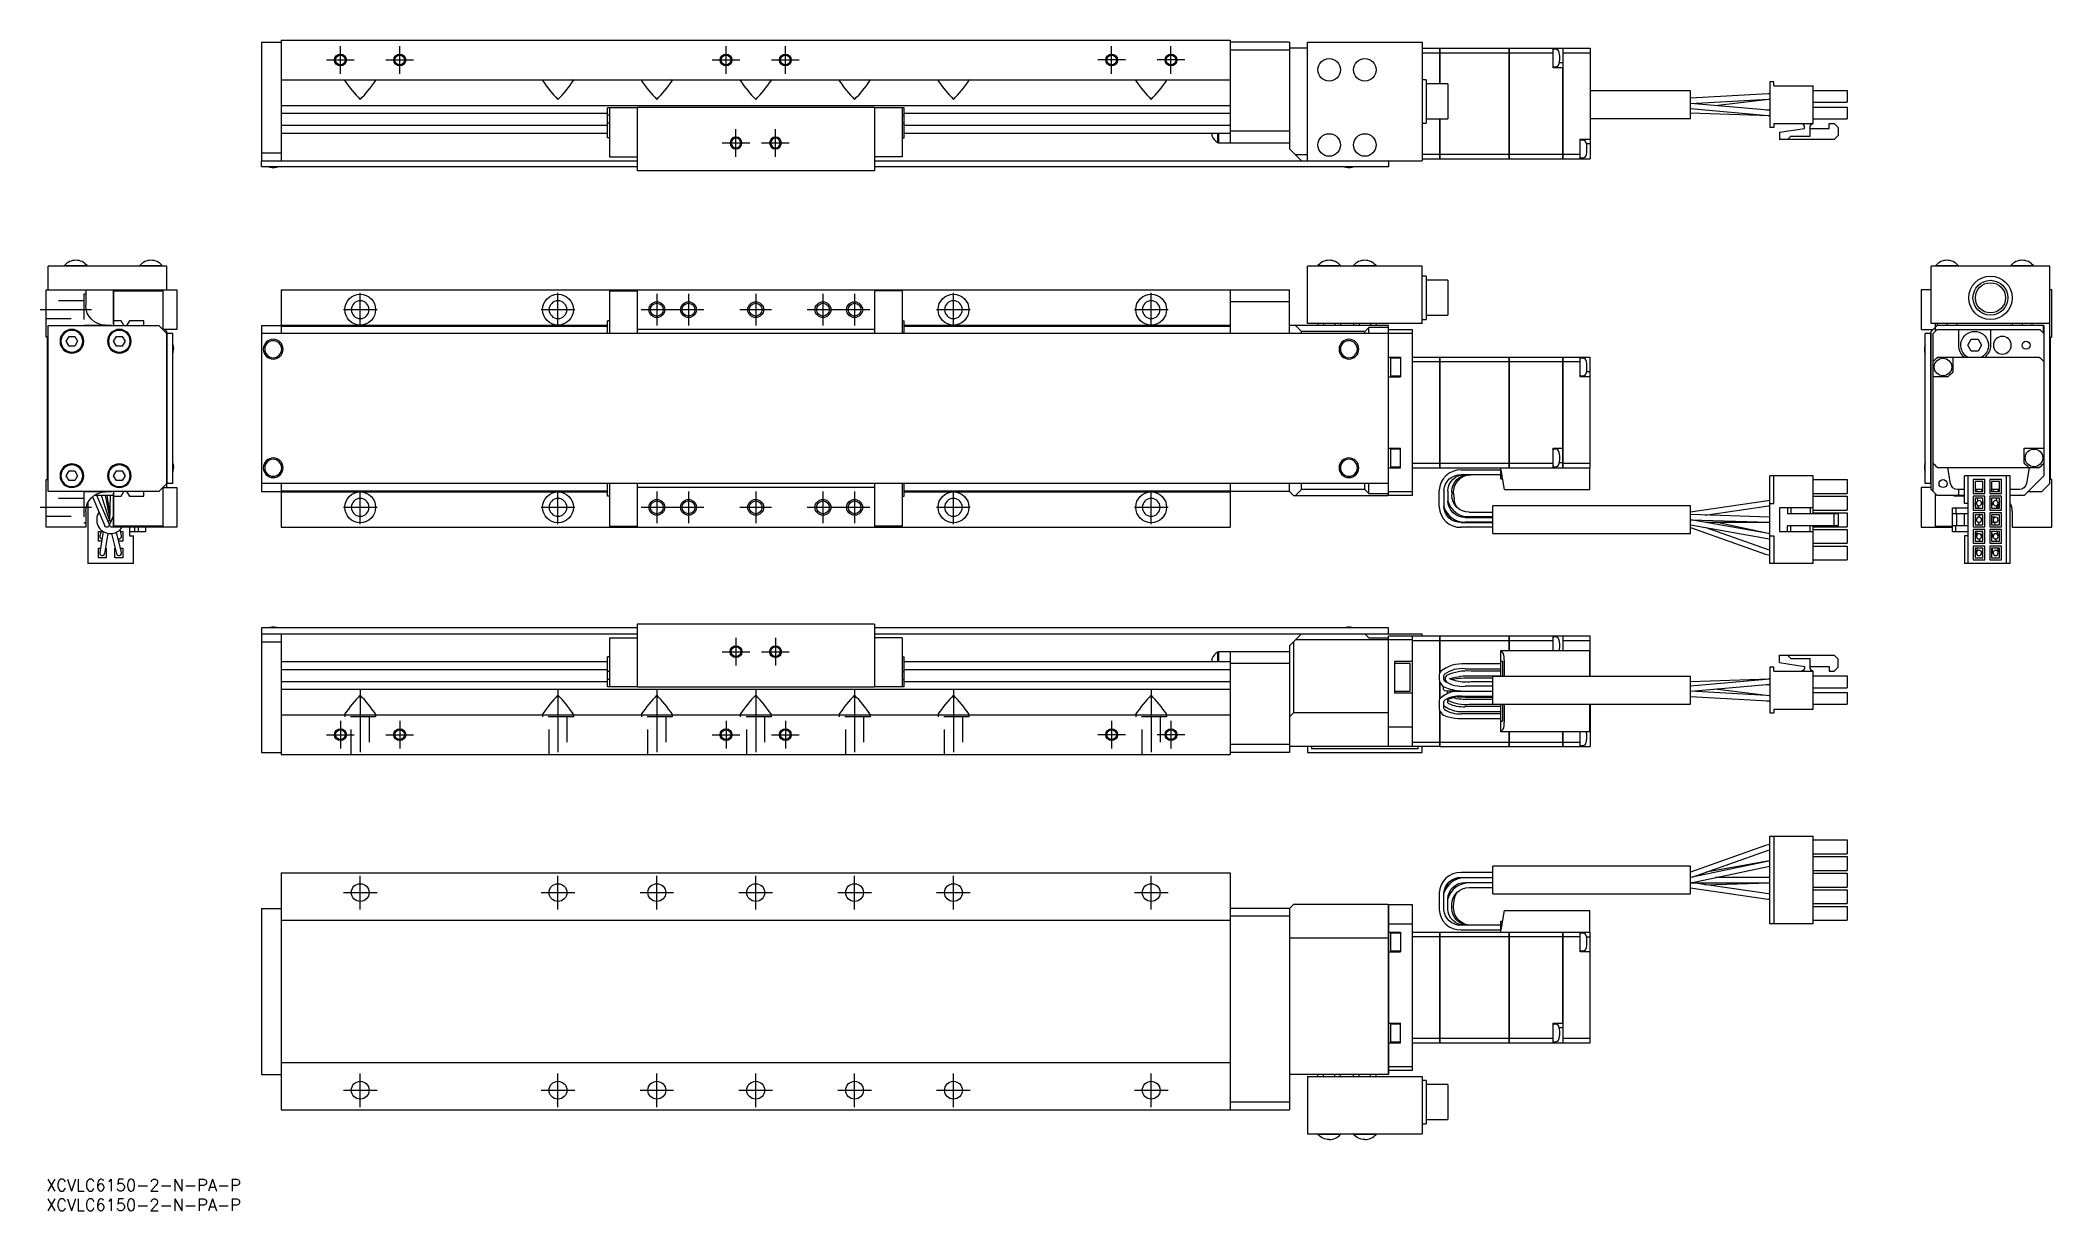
# Model space of a CAD drawing. Extents: x -2 to 507, y -8 to 288.
import ezdxf

# ---------------------------------------------------------------- set-up
doc = ezdxf.new("R2010")
doc.units = 0
doc.header["$LTSCALE"] = 0.5
doc.linetypes.add('CENTER', pattern=[50.8, 31.75, -6.35, 6.35, -6.35])
doc.linetypes.add('DASHED', pattern=[19.05, 12.7, -6.35])
for name, color, linetype in [('MSM_CENTER', 1, 'CENTER'), ('MSM_CONTINUOUS', 7, 'CONTINUOUS'), ('MSM_DASHED', 4, 'DASHED'), ('MSM_NARROW', 5, 'CONTINUOUS'), ('MSM_PART_NUMBER', 7, 'CONTINUOUS')]:
    doc.layers.add(name, color=color, linetype=linetype)
doc.styles.get("Standard").update_dxf_attribs({"font": 'txt.shx', "height": 3, "bigfont": 'bigfont.shx'})

msp = doc.modelspace()

# ---------------------------------------------------------------- texts
at = {"layer": 'MSM_PART_NUMBER'}
for p in [(0, -3), (0, -8)]:
    msp.add_text('XCVLC6150-2-N-PA-P', height=3, dxfattribs=at).set_placement(p)

# ---------------------------------------------------------------- linework, layer by layer
at = {"layer": 'MSM_CENTER'}
for p, q in [((74.41, 279.62), (74.41, 286.62)), ((89.41, 279.62), (89.41, 286.62)), ((171.91, 279.62), (171.91, 286.62)), ((186.91, 279.62), (186.91, 286.62)), ((269.41, 279.62), (269.41, 286.62)), ((284.41, 279.62), (284.41, 286.62)), ((70.91, 283.12), (77.91, 283.12)), ((85.91, 283.12), (92.91, 283.12)), ((168.41, 283.12), (175.41, 283.12)), ((183.41, 283.12), (190.41, 283.12)), ((272.91, 283.12), (265.91, 283.12)), ((287.91, 283.12), (280.91, 283.12)), ((174.41, 258.62), (174.41, 265.62)), ((184.41, 258.62), (184.41, 265.62)), ((170.91, 262.12), (177.91, 262.12)), ((180.91, 262.12), (187.91, 262.12)), ((79.41, 215.71), (79.41, 224.21)), ((129.41, 215.71), (129.41, 224.21)), ((154.41, 223.96), (154.41, 215.96)), ((162.41, 223.96), (162.41, 215.96)), ((179.41, 223.96), (179.41, 215.96)), ((196.41, 223.96), (196.41, 215.96)), ((204.41, 223.96), (204.41, 215.96)), ((229.41, 215.71), (229.41, 224.21)), ((279.41, 215.71), (279.41, 224.21)), ((-1.5, 219.96), (11.5, 219.96)), ((75.16, 219.96), (83.66, 219.96)), ((125.16, 219.96), (133.66, 219.96)), ((150.41, 219.96), (166.41, 219.96)), ((175.41, 219.96), (183.41, 219.96)), ((192.41, 219.96), (208.41, 219.96)), ((225.16, 219.96), (233.66, 219.96)), ((275.16, 219.96), (283.66, 219.96)), ((79.41, 165.71), (79.41, 174.21)), ((129.41, 165.71), (129.41, 174.21)), ((154.41, 173.96), (154.41, 165.96)), ((162.41, 173.96), (162.41, 165.96)), ((179.41, 173.96), (179.41, 165.96)), ((196.41, 173.96), (196.41, 165.96)), ((204.41, 173.96), (204.41, 165.96)), ((229.41, 165.71), (229.41, 174.21)), ((279.41, 165.71), (279.41, 174.21)), ((-1.5, 169.96), (11.5, 169.96)), ((75.16, 169.96), (83.66, 169.96)), ((125.16, 169.96), (133.66, 169.96)), ((150.41, 169.96), (166.41, 169.96)), ((175.41, 169.96), (183.41, 169.96)), ((192.41, 169.96), (208.41, 169.96)), ((225.16, 169.96), (233.66, 169.96)), ((275.16, 169.96), (283.66, 169.96)), ((170.91, 133.43), (177.91, 133.43)), ((174.41, 136.93), (174.41, 129.93)), ((180.91, 133.43), (187.91, 133.43)), ((184.41, 136.93), (184.41, 129.93)), ((79.41, 123.93), (79.41, 105.43)), ((129.41, 123.93), (129.41, 105.43)), ((154.41, 123.93), (154.41, 105.43)), ((179.41, 123.93), (179.41, 105.43)), ((204.41, 123.93), (204.41, 105.43)), ((229.41, 123.93), (229.41, 105.43)), ((279.41, 123.93), (279.41, 105.43)), ((70.91, 112.43), (77.91, 112.43)), ((74.41, 115.93), (74.41, 108.93)), ((85.91, 112.43), (92.91, 112.43)), ((89.41, 115.93), (89.41, 108.93)), ((168.41, 112.43), (175.41, 112.43)), ((171.91, 115.93), (171.91, 108.93)), ((183.41, 112.43), (190.41, 112.43)), ((186.91, 115.93), (186.91, 108.93)), ((272.91, 112.43), (265.91, 112.43)), ((269.41, 115.93), (269.41, 108.93)), ((287.91, 112.43), (280.91, 112.43)), ((284.41, 115.93), (284.41, 108.93)), ((79.41, 68.25), (79.41, 76.75)), ((129.41, 68.25), (129.41, 76.75)), ((154.41, 68.25), (154.41, 76.75)), ((179.41, 68.25), (179.41, 76.75)), ((204.41, 68.25), (204.41, 76.75)), ((229.41, 68.25), (229.41, 76.75)), ((279.41, 68.25), (279.41, 76.75)), ((75.16, 72.5), (83.66, 72.5)), ((125.16, 72.5), (133.66, 72.5)), ((150.16, 72.5), (158.66, 72.5)), ((175.16, 72.5), (183.66, 72.5)), ((200.16, 72.5), (208.66, 72.5)), ((225.16, 72.5), (233.66, 72.5)), ((275.16, 72.5), (283.66, 72.5)), ((79.41, 18.25), (79.41, 26.75)), ((129.41, 18.25), (129.41, 26.75)), ((154.41, 18.25), (154.41, 26.75)), ((179.41, 18.25), (179.41, 26.75)), ((204.41, 18.25), (204.41, 26.75)), ((229.41, 18.25), (229.41, 26.75)), ((279.41, 18.25), (279.41, 26.75)), ((75.16, 22.5), (83.66, 22.5)), ((125.16, 22.5), (133.66, 22.5)), ((150.16, 22.5), (158.66, 22.5)), ((175.16, 22.5), (183.66, 22.5)), ((200.16, 22.5), (208.66, 22.5)), ((225.16, 22.5), (233.66, 22.5)), ((275.16, 22.5), (283.66, 22.5))]:
    msp.add_line(p, q, dxfattribs=at)
at = {"layer": 'MSM_CONTINUOUS'}
for p, q in [((54.41, 287.62), (54.41, 257.62)), ((54.41, 287.62), (59.41, 287.62)), ((59.41, 288.12), (299.41, 288.12)), ((59.41, 288.12), (59.41, 257.62)), ((299.41, 288.12), (299.41, 262.12)), ((314.41, 287.62), (299.41, 287.62)), ((314.41, 285.62), (299.41, 285.62)), ((314.41, 287.62), (314.41, 260.62)), ((318.91, 286.12), (314.41, 286.12)), ((318.91, 257.62), (318.91, 287.62)), ((318.91, 287.62), (347.91, 287.62)), ((347.91, 287.62), (347.91, 257.62)), ((347.91, 286.12), (352.4, 286.12)), ((347.91, 284.97), (352.4, 284.97)), ((352.4, 277.05), (352.4, 286.12)), ((352.41, 286.12), (352.41, 277.05)), ((352.41, 286.12), (369.9, 286.12)), ((352.41, 284.97), (369.9, 284.97)), ((369.9, 258.12), (369.9, 286.12)), ((369.91, 286.11), (369.9, 286.11)), ((369.91, 284.96), (369.9, 284.96)), ((369.91, 286.12), (369.91, 258.12)), ((369.91, 286.12), (383.51, 286.12)), ((369.91, 284.97), (381.01, 284.97)), ((381.01, 281.12), (381.01, 286.12)), ((381.99, 285.79), (381.23, 285.85)), ((383.52, 286.12), (383.52, 258.12)), ((383.52, 286.12), (390.41, 286.12)), ((383.52, 284.97), (390.41, 284.97)), ((390.41, 286.12), (390.41, 258.12)), ((383.51, 281.12), (381.01, 281.12)), ((381.23, 281.39), (381.99, 281.46)), ((383.51, 282.37), (382.58, 282.37)), ((383.51, 258.12), (383.51, 281.12)), ((59.41, 278.12), (299.41, 278.12)), ((75.51, 278), (75.67, 278.12)), ((83.31, 278), (83.15, 278.12)), ((125.51, 278), (125.67, 278.12)), ((133.31, 278), (133.15, 278.12)), ((150.51, 278), (150.67, 278.12)), ((158.31, 278), (158.15, 278.12)), ((175.51, 278), (175.67, 278.12)), ((183.31, 278), (183.15, 278.12)), ((200.51, 278), (200.67, 278.12)), ((208.31, 278), (208.15, 278.12)), ((225.51, 278), (225.67, 278.12)), ((233.31, 278), (233.15, 278.12)), ((275.51, 278), (275.67, 278.12)), ((283.31, 278), (283.15, 278.12)), ((348.91, 278.12), (347.91, 278.12)), ((348.91, 278.12), (348.91, 267.12)), ((354.41, 277.05), (348.91, 277.05)), ((352.41, 277.19), (352.4, 277.17)), ((354.41, 277.05), (354.41, 268.2)), ((415.81, 275.35), (390.41, 275.35)), ((415.81, 268.35), (415.81, 275.35)), ((436.81, 277.62), (435.81, 277.62)), ((435.81, 277.62), (435.81, 266.02)), ((436.81, 276.62), (436.81, 277.62)), ((436.81, 276.62), (446.81, 276.62)), ((446.81, 267.02), (446.81, 276.62)), ((446.81, 275.42), (455.41, 275.42)), ((455.41, 275.42), (455.41, 272.42)), ((59.41, 271.62), (299.41, 271.62)), ((59.41, 269.66), (141.91, 269.66)), ((141.91, 263.42), (141.91, 271.02)), ((149.41, 271.02), (141.91, 271.02)), ((142.41, 271.02), (142.41, 258.62)), ((149.41, 271.12), (149.41, 255.12)), ((209.41, 271.12), (149.41, 271.12)), ((209.41, 271.12), (209.41, 255.12)), ((216.91, 271.02), (209.41, 271.02)), ((216.41, 271.02), (216.41, 258.62)), ((216.91, 263.42), (216.91, 271.02)), ((216.91, 269.66), (299.41, 269.66)), ((435.39, 274.55), (415.81, 273.42)), ((415.81, 272.12), (435.46, 273.25)), ((415.81, 270.82), (435.34, 269.11)), ((415.81, 269.73), (435.67, 269.07)), ((435.45, 270.4), (415.83, 272.12)), ((422.03, 271.58), (435.59, 273.24)), ((435.81, 270.39), (435.03, 270.44)), ((435.81, 274.57), (435.39, 274.55)), ((435.81, 270.38), (435.45, 270.4)), ((435.46, 273.25), (435.81, 273.26)), ((435.79, 273.26), (435.81, 273.26)), ((446.81, 272.42), (455.41, 272.42)), ((446.81, 271.22), (455.41, 271.22)), ((455.41, 271.22), (455.41, 268.22)), ((59.41, 266.59), (141.91, 266.59)), ((59.41, 264.62), (141.91, 264.62)), ((142.41, 269.15), (141.91, 269.15)), ((142.41, 267.1), (141.91, 267.1)), ((216.41, 269.15), (216.91, 269.15)), ((216.41, 267.1), (216.91, 267.1)), ((216.91, 266.59), (299.41, 266.59)), ((216.91, 264.62), (299.41, 264.62)), ((294.76, 264.62), (294.76, 263.91)), ((296.21, 264.62), (296.21, 262.26)), ((296.41, 264.62), (296.41, 262.12)), ((314.41, 265.12), (299.41, 265.12)), ((347.91, 267.12), (348.91, 267.12)), ((348.91, 268.2), (354.41, 268.2)), ((352.4, 258.12), (352.4, 268.2)), ((352.4, 267.42), (352.41, 267.4)), ((352.41, 268.2), (352.41, 258.12)), ((390.41, 268.35), (415.81, 268.35)), ((435.34, 269.11), (435.81, 269.08)), ((435.67, 269.07), (435.81, 269.07)), ((436.81, 266.02), (435.81, 266.02)), ((436.81, 267.02), (446.81, 267.02)), ((436.81, 267.02), (436.81, 266.02)), ((438.31, 264.82), (444.56, 265.82)), ((438.31, 264.82), (438.31, 263.02)), ((444.56, 265.82), (444.56, 266.27)), ((446.06, 263.82), (446.06, 266.27)), ((446.06, 265.82), (450.81, 265.82)), ((446.81, 268.22), (455.41, 268.22)), ((450.81, 265.82), (450.81, 267.02)), ((450.81, 267.02), (452.11, 267.02)), ((452.11, 267.02), (453.11, 266.02)), ((453.11, 266.02), (453.11, 264.02)), ((54.41, 259.62), (59.41, 259.62)), ((142.41, 263.42), (141.91, 263.42)), ((216.41, 263.42), (216.91, 263.42)), ((296.21, 262.26), (296.41, 262.26)), ((296.41, 262.12), (314.41, 262.12)), ((317.41, 257.62), (314.41, 260.62)), ((387.91, 263.12), (390.41, 263.12)), ((387.91, 258.12), (387.91, 263.12)), ((388.88, 262.79), (388.12, 262.85)), ((390.41, 261.87), (389.47, 261.87)), ((452.11, 263.02), (438.31, 263.02)), ((440.31, 263.02), (441.11, 263.82)), ((441.11, 263.82), (446.06, 263.82)), ((453.11, 264.02), (452.11, 263.02)), ((54.41, 257.62), (149.41, 257.62)), ((54.41, 257.52), (54.51, 257.62)), ((54.41, 256.12), (54.41, 257.52)), ((149.41, 256.12), (54.41, 256.12)), ((142.41, 258.62), (149.41, 258.62)), ((209.41, 255.12), (149.41, 255.12)), ((216.41, 258.62), (209.41, 258.62)), ((209.41, 257.62), (347.91, 257.62)), ((339.41, 256.12), (209.41, 256.12)), ((318.91, 259.12), (315.91, 259.12)), ((339.31, 257.62), (339.41, 257.52)), ((339.41, 257.52), (339.41, 256.12)), ((347.91, 259.28), (352.4, 259.28)), ((347.91, 258.12), (352.4, 258.12)), ((352.41, 259.28), (369.9, 259.28)), ((352.41, 258.12), (369.9, 258.12)), ((369.91, 259.28), (369.9, 259.28)), ((369.91, 258.13), (369.9, 258.13)), ((369.91, 259.28), (383.51, 259.28)), ((369.91, 258.12), (383.51, 258.12)), ((383.52, 259.28), (387.91, 259.28)), ((383.52, 258.12), (390.41, 258.12)), ((388.12, 258.39), (388.88, 258.46)), ((0.5, 224.96), (0.5, 230.96)), ((30.5, 230.96), (0.5, 230.96)), ((4.65, 231.12), (10.35, 231.12)), ((4.65, 231.12), (4.65, 230.96)), ((10.35, 230.96), (10.35, 231.12)), ((23.65, 231.12), (29.35, 231.12)), ((23.65, 231.12), (23.65, 230.96)), ((29.35, 230.96), (29.35, 231.12)), ((30.5, 224.96), (30.5, 230.96)), ((318.91, 216.46), (318.91, 230.96)), ((347.91, 230.96), (318.91, 230.96)), ((321.56, 231.12), (327.26, 231.12)), ((321.56, 231.12), (321.56, 230.96)), ((327.26, 230.96), (327.26, 231.12)), ((330.56, 231.12), (336.26, 231.12)), ((330.56, 231.12), (330.56, 230.96)), ((336.26, 230.96), (336.26, 231.12)), ((347.91, 216.46), (347.91, 230.96)), ((476.62, 216.46), (476.62, 230.96)), ((506.62, 230.96), (476.62, 230.96)), ((477.77, 231.12), (483.47, 231.12)), ((477.77, 231.12), (477.77, 230.96)), ((483.47, 230.96), (483.47, 231.12)), ((496.77, 231.12), (502.47, 231.12)), ((496.77, 231.12), (496.77, 230.96)), ((502.47, 230.96), (502.47, 231.12)), ((506.62, 175.96), (506.62, 230.96)), ((0, 212.96), (0, 224.96)), ((0, 224.96), (33, 224.96)), ((10, 224.96), (10, 221.06)), ((17, 216.36), (17, 224.96)), ((17.1, 215.96), (17.1, 224.76)), ((17.1, 224.76), (29.5, 224.76)), ((29.5, 224.76), (29.5, 214.96)), ((33, 224.96), (33, 214.96)), ((59.41, 224.96), (59.41, 213.96)), ((59.41, 224.96), (314.41, 224.96)), ((142.41, 224.76), (149.41, 224.76)), ((142.41, 224.76), (142.41, 213.96)), ((149.41, 224.96), (149.41, 213.96)), ((209.41, 224.96), (209.41, 213.96)), ((216.41, 224.76), (209.41, 224.76)), ((216.41, 224.76), (216.41, 213.96)), ((299.41, 224.96), (299.41, 213.96)), ((314.41, 213.96), (314.41, 224.96)), ((348.91, 228.46), (347.91, 228.46)), ((348.91, 228.46), (348.91, 217.46)), ((354.41, 227.39), (348.91, 227.39)), ((354.41, 227.39), (354.41, 218.54)), ((476.62, 224.96), (474.12, 224.96)), ((474.12, 224.96), (474.12, 214.96)), ((507.12, 224.96), (506.62, 224.96)), ((507.12, 212.96), (507.12, 224.96)), ((314.41, 221.96), (299.41, 221.96)), ((0.5, 173.96), (0.5, 215.96)), ((0.5, 215.96), (28.5, 215.96)), ((15, 216.06), (16.5, 216.06)), ((16.5, 216.06), (16.5, 215.96)), ((17.1, 216.36), (17, 216.36)), ((18.97, 217.16), (17.1, 217.16)), ((19.66, 215.97), (18.97, 217.16)), ((21.03, 217.16), (20.34, 215.97)), ((24.7, 217.16), (21.03, 217.16)), ((24.7, 215.96), (24.7, 217.16)), ((28.5, 215.96), (30.5, 213.96)), ((29.7, 214.96), (29.7, 214.76)), ((33, 214.96), (29.7, 214.96)), ((30.5, 214.46), (30, 214.96)), ((30.5, 174.96), (30.5, 214.46)), ((32, 213.96), (30.5, 213.96)), ((30.6, 175.96), (30.6, 213.96)), ((32, 175.96), (32, 213.96)), ((54.41, 215.96), (54.41, 173.96)), ((54.41, 215.96), (59.41, 215.96)), ((345.41, 213.96), (54.41, 213.96)), ((59.41, 216.06), (141.91, 216.06)), ((59.41, 215.76), (141.91, 215.76)), ((141.91, 213.96), (141.91, 217.16)), ((142.41, 217.16), (141.91, 217.16)), ((209.41, 214.96), (149.41, 214.96)), ((216.41, 217.16), (216.91, 217.16)), ((216.91, 213.96), (216.91, 217.16)), ((216.91, 216.06), (299.41, 216.06)), ((216.91, 215.76), (299.41, 215.76)), ((339.41, 215.96), (314.41, 215.96)), ((317.41, 214.46), (315.91, 215.96)), ((317.41, 213.96), (317.41, 214.46)), ((333.41, 214.46), (317.41, 214.46)), ((347.91, 216.46), (318.91, 216.46)), ((321.52, 216.46), (321.52, 215.96)), ((322.97, 216.46), (322.97, 215.96)), ((325.85, 216.46), (325.85, 215.96)), ((327.3, 216.46), (327.3, 215.96)), ((330.52, 216.46), (330.52, 215.96)), ((331.97, 216.46), (331.97, 215.96)), ((334.41, 215.46), (333.41, 214.46)), ((333.41, 213.96), (333.41, 214.46)), ((334.41, 213.96), (334.41, 215.46)), ((339.41, 215.46), (334.41, 215.46)), ((334.85, 216.46), (334.85, 215.96)), ((336.3, 216.46), (336.3, 215.96)), ((339.41, 172.96), (339.41, 215.96)), ((339.41, 214.96), (345.41, 214.96)), ((345.41, 214.96), (345.41, 172.96)), ((347.91, 217.46), (348.91, 217.46)), ((348.91, 218.54), (354.41, 218.54)), ((474.12, 214.96), (477.12, 214.96)), ((475.12, 175.96), (475.12, 213.96)), ((476.62, 213.96), (475.12, 213.96)), ((476.52, 175.96), (476.52, 213.96)), ((506.62, 216.46), (476.62, 216.46)), ((478.12, 215.96), (476.62, 214.46)), ((476.62, 174.46), (476.62, 214.46)), ((478.12, 214.96), (477.12, 213.96)), ((477.12, 206.85), (477.12, 213.96)), ((477.62, 216.46), (477.62, 214.46)), ((478.12, 216.46), (478.12, 215.96)), ((505.12, 215.96), (478.12, 215.96)), ((478.12, 214.96), (504.12, 214.96)), ((480.62, 216.46), (480.62, 215.96)), ((483.12, 216.46), (483.12, 215.96)), ((483.62, 210.96), (483.62, 214.96)), ((491.62, 214.96), (491.62, 210.96)), ((497.12, 216.46), (497.12, 215.96)), ((499.62, 216.46), (499.62, 215.96)), ((502.12, 216.46), (502.12, 215.96)), ((505.12, 213.96), (504.12, 214.96)), ((505.02, 214.06), (505.02, 215.96)), ((505.12, 215.96), (505.12, 206.85)), ((0.3, 212.96), (0, 212.96)), ((0.3, 176.96), (0.3, 212.96)), ((5.06, 211.96), (5.78, 213.21)), ((5.78, 210.71), (5.06, 211.96)), ((5.78, 213.21), (7.22, 213.21)), ((7.22, 210.71), (5.78, 210.71)), ((7.22, 213.21), (7.94, 211.96)), ((7.94, 211.96), (7.22, 210.71)), ((17.06, 211.96), (17.78, 213.21)), ((17.78, 210.71), (17.06, 211.96)), ((17.78, 213.21), (19.22, 213.21)), ((19.22, 210.71), (17.78, 210.71)), ((19.22, 213.21), (19.94, 211.96)), ((19.94, 211.96), (19.22, 210.71)), ((485.89, 210.96), (486.75, 212.46)), ((486.75, 209.46), (485.89, 210.96)), ((486.75, 212.46), (488.49, 212.46)), ((488.49, 209.46), (486.75, 209.46)), ((488.49, 212.46), (489.35, 210.96)), ((489.35, 210.96), (488.49, 209.46)), ((506.82, 212.96), (507.12, 212.96)), ((506.82, 176.96), (506.82, 212.96)), ((339.41, 207.96), (342.41, 207.96)), ((339.91, 207.71), (339.91, 203.21)), ((342.41, 207.71), (339.91, 207.71)), ((342.41, 207.96), (342.41, 202.96)), ((345.41, 207.96), (352.4, 207.96)), ((345.41, 206.81), (352.4, 206.81)), ((352.4, 179.96), (352.4, 207.96)), ((352.41, 207.96), (352.41, 179.96)), ((352.41, 207.96), (369.9, 207.96)), ((352.41, 206.81), (369.9, 206.81)), ((369.9, 179.96), (369.9, 207.96)), ((369.91, 207.95), (369.9, 207.95)), ((369.91, 206.8), (369.9, 206.8)), ((369.91, 207.96), (369.91, 179.96)), ((369.91, 207.96), (383.51, 207.96)), ((369.91, 206.81), (383.51, 206.81)), ((383.51, 179.96), (383.51, 207.96)), ((383.52, 207.96), (390.41, 207.96)), ((383.52, 207.96), (383.52, 179.96)), ((383.52, 206.81), (387.91, 206.81)), ((387.91, 202.96), (387.91, 207.96)), ((388.88, 207.63), (388.12, 207.69)), ((390.41, 204.21), (389.47, 204.21)), ((390.41, 179.96), (390.41, 207.96)), ((477.12, 181.12), (477.12, 206.81)), ((478.27, 207.96), (503.96, 207.96)), ((482.12, 207.96), (482.12, 204.21)), ((505.12, 206.81), (505.12, 181.12)), ((339.41, 202.96), (342.41, 202.96)), ((339.91, 203.21), (342.41, 203.21)), ((390.41, 202.96), (387.91, 202.96)), ((388.12, 203.23), (388.88, 203.3)), ((480.87, 202.96), (477.12, 202.96)), ((339.41, 184.96), (342.41, 184.96)), ((339.91, 184.71), (339.91, 180.21)), ((342.41, 184.71), (339.91, 184.71)), ((342.41, 179.96), (342.41, 184.96)), ((381.01, 184.96), (383.51, 184.96)), ((381.01, 179.96), (381.01, 184.96)), ((381.99, 184.63), (381.23, 184.69)), ((500.12, 184.96), (505.12, 184.96)), ((500.12, 181.21), (500.12, 184.96)), ((5.06, 177.96), (5.78, 179.21)), ((5.78, 179.21), (7.22, 179.21)), ((7.22, 179.21), (7.94, 177.96)), ((17.06, 177.96), (17.78, 179.21)), ((17.78, 179.21), (19.22, 179.21)), ((19.22, 179.21), (19.94, 177.96)), ((339.41, 179.96), (342.41, 179.96)), ((339.91, 180.21), (342.41, 180.21)), ((345.41, 181.12), (352.4, 181.12)), ((345.41, 179.96), (352.4, 179.96)), ((352.41, 181.12), (369.9, 181.12)), ((352.41, 179.96), (390.41, 179.96)), ((357.81, 179.41), (367.81, 179.41)), ((367.81, 178.21), (357.81, 178.21)), ((360.29, 178.21), (360.05, 178.21)), ((367.81, 177.16), (367.81, 179.96)), ((367.81, 179.36), (368.67, 174.46)), ((369.91, 181.11), (369.9, 181.11)), ((369.91, 179.97), (369.9, 179.97)), ((369.91, 181.12), (381.01, 181.12)), ((381.23, 180.23), (381.99, 180.3)), ((383.51, 181.21), (382.58, 181.21)), ((383.52, 181.12), (390.41, 181.12)), ((390.31, 174.46), (390.31, 179.96)), ((477.12, 173.96), (477.12, 181.07)), ((503.96, 179.96), (478.27, 179.96)), ((481.53, 175.95), (480.82, 179.96)), ((501.42, 179.96), (500.71, 175.95)), ((505.12, 181.07), (505.12, 177.96)), ((0, 176.96), (0.3, 176.96)), ((0, 164.96), (0, 176.96)), ((28.5, 173.96), (0.5, 173.96)), ((5.78, 176.71), (5.06, 177.96)), ((7.22, 176.71), (5.78, 176.71)), ((7.94, 177.96), (7.22, 176.71)), ((17, 172.96), (12.14, 172.96)), ((12.14, 172.96), (12.14, 172.96)), ((15.9, 165.75), (12.84, 172.96)), ((15.92, 167), (14.01, 172.96)), ((16.5, 173.86), (15, 173.86)), ((15.94, 168.22), (15.03, 172.96)), ((15.34, 172.96), (16.06, 168.03)), ((16.18, 172.96), (16.05, 166.82)), ((16.5, 173.96), (16.5, 173.86)), ((17, 164.96), (17, 173.56)), ((17, 173.56), (17.1, 173.56)), ((17.78, 176.71), (17.06, 177.96)), ((17.1, 165.16), (17.1, 173.96)), ((19.22, 176.71), (17.78, 176.71)), ((18.97, 172.76), (19.66, 173.96)), ((19.94, 177.96), (19.22, 176.71)), ((20.34, 173.96), (21.03, 172.76)), ((24.7, 172.76), (24.7, 173.96)), ((30.5, 175.96), (28.5, 173.96)), ((29.5, 174.96), (29.5, 165.16)), ((29.7, 175.16), (29.7, 174.96)), ((29.7, 174.96), (33, 174.96)), ((32, 175.96), (30.5, 175.96)), ((33, 174.96), (33, 164.96)), ((339.41, 175.96), (54.41, 175.96)), ((54.41, 173.96), (59.41, 173.96)), ((59.41, 175.96), (59.41, 164.96)), ((59.41, 174.16), (141.91, 174.16)), ((59.41, 173.86), (141.91, 173.86)), ((141.91, 172.76), (141.91, 175.96)), ((142.41, 175.96), (142.41, 165.16)), ((149.41, 175.96), (149.41, 164.96)), ((209.41, 174.96), (149.41, 174.96)), ((209.41, 175.96), (209.41, 164.96)), ((216.41, 175.96), (216.41, 165.16)), ((216.91, 172.76), (216.91, 175.96)), ((216.91, 174.16), (299.41, 174.16)), ((216.91, 173.86), (299.41, 173.86)), ((299.41, 175.96), (299.41, 164.96)), ((314.41, 173.96), (299.41, 173.96)), ((314.41, 173.96), (314.41, 175.96)), ((314.41, 173.96), (315.41, 172.96)), ((315.41, 172.96), (339.31, 172.96)), ((315.91, 172.96), (317.41, 174.46)), ((317.41, 174.46), (317.41, 175.96)), ((333.41, 174.46), (317.41, 174.46)), ((333.41, 174.46), (333.41, 175.96)), ((333.41, 174.46), (334.41, 173.46)), ((334.41, 173.46), (334.41, 175.96)), ((334.41, 173.46), (339.32, 173.46)), ((339.41, 173.06), (339.31, 172.96)), ((339.41, 173.59), (339.32, 173.46)), ((339.32, 172.97), (339.32, 173.46)), ((339.41, 173.96), (345.41, 173.96)), ((345.41, 172.96), (339.41, 172.96)), ((352.21, 170.11), (352.21, 174.21)), ((353.41, 174.21), (353.41, 170.11)), ((354.41, 174.05), (354.41, 171.57)), ((355.41, 173.9), (355.41, 173.02)), ((355.88, 173.45), (356.01, 172.06)), ((367.81, 177.16), (368.2, 177.16)), ((368.67, 174.46), (390.31, 174.46)), ((446.81, 177.91), (435.81, 177.91)), ((435.81, 155.71), (435.81, 177.91)), ((436.81, 170.91), (436.81, 177.91)), ((446.81, 168.31), (446.81, 177.91)), ((446.81, 176.96), (455.41, 176.96)), ((446.81, 173.46), (455.41, 173.46)), ((455.41, 176.96), (455.41, 173.46)), ((476.62, 174.96), (474.12, 174.96)), ((474.12, 174.96), (474.12, 164.96)), ((476.62, 175.96), (475.12, 175.96)), ((476.62, 174.46), (478.12, 172.96)), ((477.62, 173.46), (477.62, 165.16)), ((485.02, 172.96), (478.12, 172.96)), ((482.42, 172.76), (482.42, 172.96)), ((485.02, 174.46), (483.3, 174.46)), ((483.62, 172.96), (483.62, 174.46)), ((485.02, 170.91), (485.02, 177.91)), ((496.62, 177.91), (485.02, 177.91)), ((486.02, 155.71), (486.02, 177.91)), ((487.22, 176.96), (487.22, 173.46)), ((490.22, 176.96), (487.22, 176.96)), ((487.22, 173.46), (490.22, 173.46)), ((489.72, 176.46), (487.72, 176.46)), ((487.72, 176.46), (487.72, 173.96)), ((489.72, 174.46), (487.72, 174.46)), ((487.72, 173.96), (489.72, 173.96)), ((488.22, 173.96), (488.18, 174.46)), ((489.39, 174.46), (489.43, 173.96)), ((489.72, 174.09), (489.71, 174.46)), ((489.72, 173.96), (489.72, 176.46)), ((490.22, 173.46), (490.22, 176.96)), ((494.42, 176.96), (491.42, 176.96)), ((491.42, 176.96), (491.42, 173.46)), ((491.42, 173.46), (494.42, 173.46)), ((493.92, 176.46), (491.92, 176.46)), ((491.92, 176.46), (491.92, 173.96)), ((493.92, 174.46), (491.92, 174.46)), ((491.92, 173.96), (492, 174.46)), ((491.92, 173.96), (493.92, 173.96)), ((492.37, 174.46), (492.28, 173.96)), ((493.6, 174.46), (493.5, 173.96)), ((493.92, 173.96), (493.92, 176.46)), ((494.42, 173.46), (494.42, 176.96)), ((495.62, 177.91), (495.62, 155.71)), ((496.62, 155.71), (496.62, 177.91)), ((498.94, 174.46), (496.62, 174.46)), ((500.12, 172.96), (496.62, 172.96)), ((500.12, 172.96), (505.12, 177.96)), ((501.12, 173.96), (504.62, 173.96)), ((504.62, 173.96), (506.62, 175.96)), ((507.12, 176.96), (506.82, 176.96)), ((507.12, 164.96), (507.12, 176.96)), ((10, 168.86), (10, 164.96)), ((10.5, 171.04), (10.5, 155.71)), ((11.69, 172.6), (14.8, 165.28)), ((15.17, 172.26), (15.2, 172.26)), ((15.2, 172.26), (15.2, 172.07)), ((17, 167.87), (16.1, 165.75)), ((17.1, 172.76), (18.97, 172.76)), ((21.03, 172.76), (24.7, 172.76)), ((142.41, 172.76), (141.91, 172.76)), ((216.41, 172.76), (216.91, 172.76)), ((353.42, 170.12), (353.41, 170.15)), ((359.81, 168.71), (365.81, 168.71)), ((365.81, 163.31), (365.81, 170.31)), ((415.81, 170.31), (365.81, 170.31)), ((435.33, 171.6), (415.81, 168.77)), ((415.81, 163.31), (415.81, 170.31)), ((435.71, 167.47), (415.81, 168.11)), ((419.51, 167.99), (435.49, 170.31)), ((435.81, 171.65), (435.3, 171.59)), ((435.49, 170.31), (435.81, 170.34)), ((435.81, 170.91), (436.81, 170.91)), ((438.31, 169.81), (438.31, 163.81)), ((446.81, 169.81), (438.31, 169.81)), ((440.31, 169.81), (440.31, 168.31)), ((453.11, 168.31), (440.31, 168.31)), ((441.11, 169.81), (441.11, 168.31)), ((446.06, 169.81), (446.06, 168.31)), ((446.81, 172.76), (455.41, 172.76)), ((446.81, 169.26), (455.41, 169.26)), ((446.81, 168.56), (455.41, 168.56)), ((452.11, 165.31), (452.11, 168.31)), ((453.11, 168.31), (453.11, 165.31)), ((455.41, 172.76), (455.41, 169.26)), ((455.41, 168.56), (455.41, 165.06)), ((482.02, 169.81), (486.02, 169.81)), ((482.02, 163.81), (482.02, 169.81)), ((486.02, 168.31), (482.02, 168.31)), ((485.02, 172.76), (482.42, 172.76)), ((482.82, 169.81), (482.82, 168.31)), ((483.02, 168.31), (483.02, 165.31)), ((486.02, 170.91), (485.02, 170.91)), ((485.02, 165.31), (485.02, 168.31)), ((487.22, 172.76), (487.22, 169.26)), ((490.22, 172.76), (487.22, 172.76)), ((487.22, 169.26), (490.22, 169.26)), ((487.22, 168.56), (487.22, 165.06)), ((490.22, 168.56), (487.22, 168.56)), ((489.72, 172.26), (487.72, 172.26)), ((487.72, 172.26), (487.72, 169.76)), ((487.97, 169.76), (487.72, 170.94)), ((487.94, 169.94), (487.72, 170.45)), ((487.72, 169.76), (489.72, 169.76)), ((489.72, 168.06), (487.72, 168.06)), ((487.72, 168.06), (487.72, 165.56)), ((488.16, 170.68), (488.71, 169.76)), ((488.98, 167.99), (488.26, 167.28)), ((488.42, 171.59), (488.37, 172.26)), ((488.58, 169.76), (488.56, 170.02)), ((489.72, 170.61), (489.27, 171.35)), ((489.57, 172.26), (489.71, 170.63)), ((489.72, 169.76), (489.72, 172.26)), ((489.72, 165.56), (489.72, 168.06)), ((490.22, 169.26), (490.22, 172.76)), ((490.22, 165.06), (490.22, 168.56)), ((494.42, 172.76), (491.42, 172.76)), ((491.42, 172.76), (491.42, 169.26)), ((491.42, 169.26), (494.42, 169.26)), ((491.42, 168.56), (491.42, 165.06)), ((494.42, 168.56), (491.42, 168.56)), ((493.92, 172.26), (491.92, 172.26)), ((491.92, 172.26), (491.92, 169.76)), ((491.92, 172.07), (491.95, 172.26)), ((492.31, 171.25), (491.92, 170.25)), ((491.92, 169.76), (493.92, 169.76)), ((491.92, 168.06), (491.92, 165.56)), ((493.92, 168.06), (491.92, 168.06)), ((493.18, 172.26), (493.06, 171.65)), ((493.12, 169.76), (493.52, 170.77)), ((493.92, 171.54), (493.35, 169.76)), ((493.92, 169.76), (493.92, 172.26)), ((493.92, 165.56), (493.92, 168.06)), ((494.42, 169.26), (494.42, 172.76)), ((494.42, 165.06), (494.42, 168.56)), ((497.12, 168.86), (497.12, 164.96)), ((10, 164.96), (0, 164.96)), ((13.2, 161.36), (13.2, 163.86)), ((13.2, 163.86), (13.87, 163.86)), ((14.42, 163.84), (13.56, 158.52)), ((13.96, 164.18), (13.57, 162.78)), ((14.84, 158.31), (15.66, 163.36)), ((16.52, 163.32), (17.77, 158.26)), ((33, 164.96), (17, 164.96)), ((29.5, 165.16), (17.1, 165.16)), ((19.03, 158.57), (17.78, 163.65)), ((19.04, 162.73), (18.74, 164.34)), ((18.83, 163.86), (19.4, 163.86)), ((19.4, 163.86), (19.4, 161.36)), ((21.1, 164.96), (21.1, 162.71)), ((21.1, 163.81), (23.3, 163.81)), ((22.3, 164.96), (22.3, 163.81)), ((23.3, 164.96), (23.3, 163.81)), ((23.3, 163.81), (25.1, 163.81)), ((25.1, 164.96), (25.1, 163.81)), ((59.41, 164.96), (299.41, 164.96)), ((142.41, 165.16), (149.41, 165.16)), ((216.41, 165.16), (209.41, 165.16)), ((357.81, 166.11), (365.81, 166.11)), ((365.81, 164.91), (357.81, 164.91)), ((358.1, 167.57), (358.07, 167.57)), ((358.07, 167.57), (358.1, 167.56)), ((358.81, 167.51), (358.1, 167.57)), ((358.1, 167.56), (359.31, 167.41)), ((365.81, 167.51), (358.81, 167.51)), ((358.81, 167.41), (365.81, 167.41)), ((365.81, 166.21), (358.81, 166.21)), ((365.81, 163.31), (415.81, 163.31)), ((415.81, 166.81), (435.67, 166.17)), ((415.81, 165.5), (435.25, 162.05)), ((415.81, 164.82), (434.77, 158.09)), ((435.48, 163.33), (415.88, 166.81)), ((419.53, 166.16), (435.81, 166.16)), ((435.21, 159.32), (419.75, 164.8)), ((435.42, 163.36), (422.07, 166.16)), ((435.81, 163.29), (435.42, 163.36)), ((435.81, 163.28), (435.48, 163.33)), ((435.67, 166.17), (435.81, 166.16)), ((435.81, 167.46), (435.71, 167.47)), ((438.31, 163.81), (446.81, 163.81)), ((440.31, 163.81), (440.31, 165.31)), ((453.11, 165.31), (440.31, 165.31)), ((441.11, 163.81), (441.11, 165.31)), ((446.06, 163.81), (446.06, 165.31)), ((446.81, 155.71), (446.81, 165.31)), ((446.81, 165.06), (455.41, 165.06)), ((446.81, 164.36), (455.41, 164.36)), ((455.41, 164.36), (455.41, 160.86)), ((474.12, 164.96), (482.02, 164.96)), ((477.62, 165.16), (482.02, 165.16)), ((486.02, 165.31), (482.02, 165.31)), ((482.02, 163.81), (486.02, 163.81)), ((482.82, 163.81), (482.82, 165.31)), ((487.22, 165.06), (490.22, 165.06)), ((487.22, 164.36), (487.22, 160.86)), ((490.22, 164.36), (487.22, 164.36)), ((487.72, 165.56), (489.72, 165.56)), ((489.72, 163.86), (487.72, 163.86)), ((487.72, 163.86), (487.72, 161.36)), ((488.08, 162.73), (488.29, 163.86)), ((488.71, 166.16), (488.6, 165.56)), ((489.18, 166.35), (489.72, 166.89)), ((489.61, 163.86), (489.36, 162.49)), ((489.72, 161.36), (489.72, 163.86)), ((490.22, 160.86), (490.22, 164.36)), ((491.42, 165.06), (494.42, 165.06)), ((491.42, 164.36), (491.42, 160.86)), ((494.42, 164.36), (491.42, 164.36)), ((492.92, 167.46), (491.92, 167.46)), ((491.92, 166.16), (492.92, 166.16)), ((491.92, 165.56), (493.92, 165.56)), ((493.92, 163.86), (491.92, 163.86)), ((491.92, 163.86), (491.92, 161.36)), ((492.29, 162.44), (491.92, 163.8)), ((492.78, 165.56), (492.62, 166.16)), ((493.25, 163.86), (493.54, 162.78)), ((493.92, 161.36), (493.92, 163.86)), ((494.42, 160.86), (494.42, 164.36)), ((497.12, 164.96), (507.12, 164.96)), ((14.02, 161.36), (13.2, 161.36)), ((13.2, 159.66), (13.75, 159.66)), ((13.2, 157.16), (13.2, 159.66)), ((15.06, 159.66), (15.2, 159.66)), ((15.2, 159.66), (15.2, 157.16)), ((17.4, 159.66), (17.42, 159.66)), ((17.4, 157.16), (17.4, 159.66)), ((19.4, 161.36), (18.34, 161.36)), ((18.76, 159.66), (19.4, 159.66)), ((19.4, 159.66), (19.4, 157.16)), ((21.1, 162.71), (22.1, 162.71)), ((22.1, 155.71), (22.1, 162.71)), ((434.76, 158.09), (435.81, 157.83)), ((434.77, 158.09), (435.81, 157.83)), ((435.81, 159.15), (435.19, 159.32)), ((435.25, 162.05), (435.81, 161.98)), ((435.81, 162.71), (436.81, 162.71)), ((436.81, 162.71), (436.81, 155.71)), ((446.81, 160.86), (455.41, 160.86)), ((446.81, 160.16), (455.41, 160.16)), ((455.41, 160.16), (455.41, 156.66)), ((485.02, 162.71), (485.02, 155.71)), ((486.02, 162.71), (485.02, 162.71)), ((487.22, 160.86), (490.22, 160.86)), ((490.22, 160.16), (487.22, 160.16)), ((487.22, 160.16), (487.22, 156.66)), ((487.72, 161.36), (489.72, 161.36)), ((487.72, 159.66), (487.72, 157.16)), ((489.72, 159.66), (487.72, 159.66)), ((488.09, 158.57), (488.36, 159.66)), ((488.93, 162), (488.78, 161.36)), ((489.7, 159.66), (489.35, 158.26)), ((489.72, 157.16), (489.72, 159.66)), ((490.22, 156.66), (490.22, 160.16)), ((491.42, 160.86), (494.42, 160.86)), ((494.42, 160.16), (491.42, 160.16)), ((491.42, 160.16), (491.42, 156.66)), ((491.92, 161.36), (493.92, 161.36)), ((493.92, 159.66), (491.92, 159.66)), ((491.92, 159.66), (491.92, 157.16)), ((492.28, 158.31), (492.06, 159.66)), ((493.1, 161.36), (493, 161.97)), ((493.37, 159.66), (493.56, 158.52)), ((493.92, 157.16), (493.92, 159.66)), ((494.42, 156.66), (494.42, 160.16)), ((22.1, 155.71), (10.5, 155.71)), ((15.2, 157.16), (13.2, 157.16)), ((19.4, 157.16), (17.4, 157.16)), ((446.81, 155.71), (435.81, 155.71)), ((446.81, 156.66), (455.41, 156.66)), ((496.62, 155.71), (485.02, 155.71)), ((487.22, 156.66), (490.22, 156.66)), ((487.72, 157.16), (489.72, 157.16)), ((491.42, 156.66), (494.42, 156.66)), ((491.92, 157.16), (493.92, 157.16)), ((149.41, 139.43), (54.41, 139.43)), ((54.41, 139.43), (54.41, 138.03)), ((54.41, 138.03), (54.51, 137.93)), ((54.41, 137.93), (54.41, 107.93)), ((54.41, 137.93), (149.41, 137.93)), ((59.41, 137.93), (59.41, 107.43)), ((209.41, 140.43), (149.41, 140.43)), ((149.41, 140.43), (149.41, 124.43)), ((209.41, 140.43), (209.41, 124.43)), ((339.41, 139.43), (209.41, 139.43)), ((209.41, 137.93), (347.91, 137.93)), ((314.41, 134.93), (317.41, 137.93)), ((333.41, 137.93), (334.41, 136.93)), ((339.31, 137.93), (339.41, 138.03)), ((339.41, 138.03), (339.41, 139.43)), ((339.41, 137.43), (352.4, 137.43)), ((339.41, 109.43), (339.41, 137.43)), ((345.41, 137.43), (345.41, 109.43)), ((347.91, 137.43), (347.91, 137.93)), ((352.4, 128.14), (352.4, 137.43)), ((352.41, 137.43), (369.9, 137.43)), ((352.41, 137.43), (352.41, 128.16)), ((369.9, 133.73), (369.9, 137.43)), ((369.91, 137.42), (369.9, 137.42)), ((369.91, 137.43), (369.91, 133.73)), ((369.91, 137.43), (383.51, 137.43)), ((381.01, 133.73), (381.01, 137.43)), ((383.52, 137.43), (383.52, 133.73)), ((383.52, 137.43), (390.41, 137.43)), ((390.41, 127.2), (390.41, 137.43)), ((54.41, 135.93), (59.41, 135.93)), ((142.41, 136.93), (149.41, 136.93)), ((142.41, 136.93), (142.41, 124.53)), ((216.41, 136.93), (209.41, 136.93)), ((216.41, 136.93), (216.41, 124.53)), ((296.21, 133.29), (296.21, 130.93)), ((296.41, 133.29), (296.21, 133.29)), ((314.41, 133.43), (296.41, 133.43)), ((296.41, 133.43), (296.41, 130.93)), ((299.41, 133.43), (299.41, 107.43)), ((314.41, 134.93), (314.41, 107.93)), ((315.41, 135.93), (315.41, 117.93)), ((339.31, 136.43), (315.91, 136.43)), ((334.41, 136.93), (339.41, 136.93)), ((339.32, 136.44), (339.31, 136.43)), ((339.31, 136.43), (339.31, 117.93)), ((339.32, 136.44), (339.32, 136.93)), ((339.32, 136.44), (339.41, 136.4)), ((345.41, 136.43), (339.41, 136.43)), ((345.41, 136.27), (352.4, 136.27)), ((352.41, 136.27), (369.9, 136.27)), ((367.81, 133.73), (390.31, 133.73)), ((367.81, 127.2), (367.81, 133.73)), ((367.81, 133.62), (368.41, 133.02)), ((369.91, 136.28), (369.9, 136.28)), ((369.91, 136.27), (381.01, 136.27)), ((381.99, 137.09), (381.23, 137.16)), ((383.52, 136.27), (390.41, 136.27)), ((390.31, 127.2), (390.31, 133.73)), ((438.31, 132.53), (452.11, 132.53)), ((438.31, 130.73), (438.31, 132.53)), ((440.31, 132.53), (441.11, 131.73)), ((453.11, 131.53), (452.11, 132.53)), ((59.41, 130.93), (141.91, 130.93)), ((59.41, 128.97), (141.91, 128.97)), ((142.41, 132.13), (141.91, 132.13)), ((141.91, 124.53), (141.91, 132.13)), ((142.41, 128.45), (141.91, 128.45)), ((216.41, 132.13), (216.91, 132.13)), ((216.41, 128.45), (216.91, 128.45)), ((216.91, 124.53), (216.91, 132.13)), ((216.91, 130.93), (299.41, 130.93)), ((216.91, 128.97), (299.41, 128.97)), ((294.76, 131.64), (294.76, 130.93)), ((314.41, 130.43), (299.41, 130.43)), ((340.91, 130.93), (340.91, 122.93)), ((345.41, 130.93), (340.91, 130.93)), ((344.91, 130.43), (340.91, 130.43)), ((344.91, 123.43), (344.91, 130.43)), ((352.21, 127.38), (352.21, 126.43)), ((353.41, 126.41), (353.41, 127.38)), ((367.81, 130.33), (358.81, 130.33)), ((358.81, 129.13), (367.81, 129.13)), ((367.81, 128.53), (360.29, 128.53)), ((360.29, 127.33), (367.81, 127.33)), ((365.81, 120.2), (365.81, 127.2)), ((415.81, 127.2), (365.81, 127.2)), ((367.81, 131.03), (368.2, 131.03)), ((368.2, 131.03), (368.2, 127.2)), ((368.67, 131.25), (368.67, 127.2)), ((415.81, 120.2), (415.81, 127.2)), ((436.81, 129.53), (435.81, 129.53)), ((435.81, 129.53), (435.81, 117.93)), ((436.81, 128.53), (436.81, 129.53)), ((436.81, 128.53), (446.81, 128.53)), ((438.31, 130.73), (444.56, 129.73)), ((441.11, 131.73), (446.06, 131.73)), ((444.56, 129.73), (444.56, 129.28)), ((446.06, 129.28), (446.06, 131.73)), ((446.06, 129.73), (450.81, 129.73)), ((446.81, 118.93), (446.81, 128.53)), ((446.81, 127.33), (455.41, 127.33)), ((450.81, 129.73), (450.81, 128.53)), ((450.81, 128.53), (452.11, 128.53)), ((452.11, 128.53), (453.11, 129.53)), ((453.11, 129.53), (453.11, 131.53)), ((455.41, 127.33), (455.41, 124.33)), ((59.41, 125.89), (141.91, 125.89)), ((59.41, 123.93), (299.41, 123.93)), ((142.41, 126.4), (141.91, 126.4)), ((149.41, 124.53), (141.91, 124.53)), ((209.41, 124.43), (149.41, 124.43)), ((216.91, 124.53), (209.41, 124.53)), ((216.41, 126.4), (216.91, 126.4)), ((216.91, 125.89), (299.41, 125.89)), ((340.91, 123.43), (344.91, 123.43)), ((345.41, 122.93), (340.91, 122.93)), ((352.4, 121.53), (352.4, 125.78)), ((352.41, 125.75), (352.41, 121.55)), ((353.24, 124.42), (353.21, 124.22)), ((353.37, 124.6), (353.24, 124.42)), ((353.73, 126.39), (353.74, 126.35)), ((353.74, 126.35), (353.82, 126.15)), ((354.21, 123.56), (354.21, 123.51)), ((354.21, 123.51), (354.21, 123.1)), ((354.21, 123.1), (354.21, 123.07)), ((354.21, 123.07), (354.26, 122.84)), ((354.93, 126.6), (354.87, 126.76)), ((365.81, 123.38), (357.81, 123.38)), ((357.81, 122.18), (365.81, 122.18)), ((365.81, 124.68), (358.81, 124.68)), ((358.81, 123.48), (365.81, 123.48)), ((365.81, 126.73), (360.27, 126.73)), ((360.39, 125.78), (360.35, 125.78)), ((365.81, 125.78), (360.36, 125.78)), ((435.67, 126.48), (415.81, 125.83)), ((434.92, 126.41), (415.81, 124.73)), ((435.03, 122.33), (415.81, 123.43)), ((415.81, 122.13), (435.39, 121)), ((415.83, 123.43), (435.03, 125.11)), ((435.59, 122.31), (422.03, 123.97)), ((435.81, 126.46), (434.92, 126.41)), ((435.03, 125.11), (435.81, 125.16)), ((435.81, 122.29), (435.03, 122.33)), ((435.81, 126.48), (435.35, 126.47)), ((435.81, 126.48), (435.67, 126.48)), ((446.81, 124.33), (455.41, 124.33)), ((446.81, 123.13), (455.41, 123.13)), ((455.41, 123.13), (455.41, 120.13)), ((59.41, 117.43), (299.41, 117.43)), ((75.51, 117.55), (75.67, 117.43)), ((83.31, 117.55), (83.15, 117.43)), ((125.51, 117.55), (125.67, 117.43)), ((133.31, 117.55), (133.15, 117.43)), ((150.51, 117.55), (150.67, 117.43)), ((158.31, 117.55), (158.15, 117.43)), ((175.51, 117.55), (175.67, 117.43)), ((183.31, 117.55), (183.15, 117.43)), ((200.51, 117.55), (200.67, 117.43)), ((208.31, 117.55), (208.15, 117.43)), ((225.51, 117.55), (225.67, 117.43)), ((233.31, 117.55), (233.15, 117.43)), ((275.51, 117.55), (275.67, 117.43)), ((283.31, 117.55), (283.15, 117.43)), ((314.41, 116.93), (315.41, 117.93)), ((339.31, 117.93), (315.41, 117.93)), ((339.31, 117.93), (339.32, 117.92)), ((339.32, 117.92), (339.41, 117.96)), ((339.32, 117.92), (339.32, 109.44)), ((352.21, 120.82), (352.21, 119.08)), ((352.4, 109.43), (352.4, 118.48)), ((352.41, 118.46), (352.41, 109.43)), ((353.41, 119.08), (353.41, 120.82)), ((354.41, 120.48), (354.41, 121.22)), ((356.75, 122), (358.81, 121.93)), ((367.81, 117.73), (357.81, 117.73)), ((358.81, 121.93), (365.81, 121.93)), ((367.81, 119.53), (358.81, 119.53)), ((358.81, 118.33), (367.81, 118.33)), ((365.81, 121.33), (359.81, 121.33)), ((359.81, 120.13), (367.81, 120.13)), ((365.81, 120.2), (415.81, 120.2)), ((367.81, 113.13), (367.81, 120.2)), ((368.2, 120.2), (368.2, 115.83)), ((368.67, 120.2), (368.67, 115.61)), ((390.31, 113.13), (390.31, 120.2)), ((390.41, 120.2), (390.41, 109.43)), ((434.95, 121.03), (435.81, 120.99)), ((435.25, 121.01), (435.81, 120.99)), ((435.39, 121), (435.81, 120.99)), ((435.81, 117.93), (436.81, 117.93)), ((436.81, 118.93), (436.81, 117.93)), ((436.81, 118.93), (446.81, 118.93)), ((446.81, 120.13), (455.41, 120.13)), ((339.41, 114.43), (345.41, 114.43)), ((357.81, 116.53), (367.81, 116.53)), ((367.81, 115.83), (368.2, 115.83)), ((368.41, 113.84), (367.81, 113.24)), ((390.31, 113.13), (367.81, 113.13)), ((369.9, 109.43), (369.9, 113.13)), ((369.91, 113.13), (369.91, 109.43)), ((383.51, 109.43), (383.51, 113.13)), ((383.52, 113.13), (383.52, 109.43)), ((387.91, 109.43), (387.91, 113.13)), ((390.31, 113.18), (390.41, 113.18)), ((54.41, 107.93), (59.41, 107.93)), ((59.41, 107.43), (299.41, 107.43)), ((314.41, 109.93), (299.41, 109.93)), ((314.41, 107.93), (299.41, 107.93)), ((339.31, 109.43), (314.41, 109.43)), ((318.91, 109.43), (318.91, 107.93)), ((318.91, 107.93), (347.91, 107.93)), ((319.91, 109.43), (319.91, 108.93)), ((319.91, 108.93), (346.91, 108.93)), ((339.32, 109.44), (339.31, 109.43)), ((339.41, 109.53), (339.32, 109.44)), ((352.4, 109.43), (339.41, 109.43)), ((345.41, 110.58), (352.4, 110.58)), ((346.91, 108.93), (346.91, 109.43)), ((347.91, 107.93), (347.91, 109.43)), ((352.41, 110.58), (369.9, 110.58)), ((352.41, 109.43), (369.9, 109.43)), ((369.91, 110.59), (369.9, 110.59)), ((369.91, 109.44), (369.9, 109.44)), ((369.91, 110.58), (383.51, 110.58)), ((369.91, 109.43), (383.51, 109.43)), ((383.52, 110.58), (387.91, 110.58)), ((383.52, 109.43), (390.41, 109.43)), ((388.12, 109.7), (388.88, 109.77)), ((435.81, 64.55), (435.81, 86.75)), ((435.81, 86.75), (446.81, 86.75)), ((436.81, 86.75), (436.81, 64.55)), ((446.81, 64.55), (446.81, 86.75)), ((434.77, 84.37), (415.81, 77.64)), ((416.18, 76.39), (435.21, 83.15)), ((435.81, 84.63), (434.77, 84.37)), ((435.19, 83.14), (435.81, 83.31)), ((435.21, 83.15), (435.81, 83.31)), ((446.81, 85.8), (455.41, 85.8)), ((446.81, 82.3), (455.41, 82.3)), ((446.81, 81.6), (455.41, 81.6)), ((455.41, 85.8), (455.41, 82.3)), ((455.41, 81.6), (455.41, 78.1)), ((59.41, 77.5), (299.41, 77.5)), ((59.41, 77.5), (59.41, 17.5)), ((299.41, 77.5), (299.41, 17.5)), ((365.81, 77.55), (357.81, 77.55)), ((357.81, 76.35), (365.81, 76.35)), ((365.81, 72.15), (365.81, 79.15)), ((415.81, 79.15), (365.81, 79.15)), ((435.15, 80.38), (415.81, 76.31)), ((415.81, 72.15), (415.81, 79.15)), ((415.87, 75), (435.42, 79.1)), ((435.25, 80.41), (419.75, 77.66)), ((435.81, 76.3), (422.07, 76.3)), ((435.81, 80.48), (435.15, 80.38)), ((435.81, 80.48), (435.25, 80.41)), ((435.42, 79.1), (435.81, 79.17)), ((446.81, 78.1), (455.41, 78.1)), ((446.81, 77.4), (455.41, 77.4)), ((455.41, 77.4), (455.41, 73.9)), ((352.21, 72.35), (352.21, 68.25)), ((353.41, 68.25), (353.41, 72.35)), ((353.42, 72.35), (353.41, 72.31)), ((358.1, 74.9), (358.07, 74.89)), ((358.07, 74.89), (358.1, 74.9)), ((358.1, 74.9), (359.31, 75.05)), ((358.81, 74.95), (358.1, 74.9)), ((365.81, 76.25), (358.81, 76.25)), ((358.81, 75.05), (365.81, 75.05)), ((365.81, 74.95), (358.81, 74.95)), ((359.81, 73.75), (365.81, 73.75)), ((365.81, 72.15), (415.81, 72.15)), ((435.52, 72.15), (415.81, 75.01)), ((415.81, 73.69), (435.33, 70.86)), ((415.88, 75), (435.81, 75)), ((419.51, 74.47), (435.71, 75)), ((435.81, 72.12), (435.49, 72.15)), ((435.81, 72.12), (435.52, 72.15)), ((446.81, 73.9), (455.41, 73.9)), ((446.81, 73.2), (455.41, 73.2)), ((455.41, 73.2), (455.41, 69.7)), ((54.41, 68.5), (54.41, 26.5)), ((54.41, 68.5), (59.41, 68.5)), ((314.41, 68.5), (299.41, 68.5)), ((314.41, 66.5), (299.41, 66.5)), ((314.41, 68.5), (315.41, 69.5)), ((314.41, 68.5), (314.41, 17.5)), ((339.31, 69.5), (315.41, 69.5)), ((339.31, 69.5), (339.32, 69.49)), ((339.32, 69.49), (339.32, 61.01)), ((339.32, 69.49), (339.41, 69.4)), ((339.41, 69.5), (339.41, 26.5)), ((339.41, 69.5), (345.41, 69.5)), ((345.41, 69.5), (345.41, 27.5)), ((354.41, 68.41), (354.41, 70.89)), ((355.41, 68.56), (355.41, 69.44)), ((355.88, 69.02), (356.01, 70.4)), ((368.67, 68), (367.81, 63.1)), ((368.67, 68), (390.31, 68)), ((390.31, 62.5), (390.31, 68)), ((435.33, 70.86), (435.81, 70.81)), ((446.81, 69.7), (455.41, 69.7)), ((446.81, 69), (455.41, 69)), ((455.41, 69), (455.41, 65.5)), ((59.41, 65.5), (299.41, 65.5)), ((345.41, 64.5), (339.41, 64.5)), ((339.41, 62.5), (342.41, 62.5)), ((339.91, 62.25), (339.91, 57.75)), ((342.41, 62.25), (339.91, 62.25)), ((342.41, 62.5), (342.41, 57.5)), ((345.41, 62.5), (352.4, 62.5)), ((345.41, 61.35), (352.4, 61.35)), ((352.4, 34.5), (352.4, 62.5)), ((352.41, 62.5), (383.51, 62.5)), ((352.41, 62.5), (352.41, 34.5)), ((352.41, 61.35), (369.9, 61.35)), ((367.81, 64.25), (357.81, 64.25)), ((357.81, 63.05), (367.81, 63.05)), ((360.29, 64.25), (360.05, 64.26)), ((367.81, 62.5), (367.81, 65.3)), ((367.81, 65.3), (368.2, 65.3)), ((369.9, 34.5), (369.9, 62.5)), ((369.91, 62.49), (369.9, 62.49)), ((369.91, 61.34), (369.9, 61.34)), ((369.91, 62.5), (369.91, 34.5)), ((369.91, 61.35), (383.51, 61.35)), ((383.51, 39.5), (383.51, 62.5)), ((383.52, 62.5), (390.41, 62.5)), ((383.52, 62.5), (383.52, 34.5)), ((383.52, 61.35), (387.91, 61.35)), ((387.91, 57.5), (387.91, 62.5)), ((388.88, 62.16), (388.12, 62.23)), ((390.41, 61.25), (389.47, 61.25)), ((390.41, 34.5), (390.41, 62.5)), ((446.81, 64.55), (435.81, 64.55)), ((446.81, 65.5), (455.41, 65.5)), ((339.31, 61), (314.41, 61)), ((339.32, 61.01), (339.31, 61)), ((339.31, 61), (339.31, 26.5)), ((339.41, 60.97), (339.32, 61.01)), ((339.41, 57.5), (342.41, 57.5)), ((339.91, 57.75), (342.41, 57.75)), ((390.41, 57.5), (387.91, 57.5)), ((388.12, 57.77), (388.88, 57.84)), ((339.41, 39.5), (342.41, 39.5)), ((339.91, 39.25), (339.91, 34.75)), ((342.41, 39.25), (339.91, 39.25)), ((342.41, 34.5), (342.41, 39.5)), ((345.41, 35.65), (352.4, 35.65)), ((352.41, 35.65), (369.9, 35.65)), ((369.91, 35.66), (369.9, 35.66)), ((369.91, 35.65), (381.01, 35.65)), ((381.01, 39.5), (383.51, 39.5)), ((381.01, 34.5), (381.01, 39.5)), ((381.99, 39.16), (381.23, 39.23)), ((383.51, 38.25), (382.58, 38.25)), ((383.51, 38.25), (383.51, 34.5)), ((383.52, 35.65), (390.41, 35.65)), ((339.41, 34.5), (342.41, 34.5)), ((339.91, 34.75), (342.41, 34.75)), ((345.41, 34.5), (352.4, 34.5)), ((352.41, 34.5), (369.9, 34.5)), ((369.91, 34.51), (369.9, 34.51)), ((369.91, 34.5), (383.51, 34.5)), ((381.23, 34.77), (381.99, 34.84)), ((383.52, 34.5), (390.41, 34.5)), ((54.41, 26.5), (59.41, 26.5)), ((59.41, 29.5), (299.41, 29.5)), ((339.41, 26.5), (314.41, 26.5)), ((318.91, 26), (318.91, 11.5)), ((318.91, 26), (347.91, 26)), ((321.52, 26), (321.52, 26.5)), ((322.97, 26), (322.97, 26.5)), ((325.85, 26), (325.85, 26.5)), ((327.3, 26), (327.3, 26.5)), ((330.52, 26), (330.52, 26.5)), ((331.97, 26), (331.97, 26.5)), ((334.85, 26), (334.85, 26.5)), ((336.3, 26), (336.3, 26.5)), ((339.41, 28.5), (345.41, 28.5)), ((345.41, 27.5), (339.41, 27.5)), ((347.91, 26), (347.91, 11.5)), ((348.91, 25), (347.91, 25)), ((348.91, 25), (348.91, 14)), ((354.41, 23.92), (348.91, 23.92)), ((354.41, 23.92), (354.41, 15.07)), ((59.41, 17.5), (314.41, 17.5)), ((314.41, 19.5), (299.41, 19.5)), ((318.91, 11.5), (347.91, 11.5)), ((321.56, 11.5), (321.56, 11.34)), ((327.26, 11.34), (321.56, 11.34)), ((327.26, 11.34), (327.26, 11.5)), ((330.56, 11.5), (330.56, 11.34)), ((336.26, 11.34), (330.56, 11.34)), ((336.26, 11.34), (336.26, 11.5)), ((347.91, 14), (348.91, 14)), ((348.91, 15.07), (354.41, 15.07))]:
    msp.add_line(p, q, dxfattribs=at)
for centre, radius in [((74.41, 283.12), 1.23), ((89.41, 283.12), 1.23), ((171.91, 283.12), 1.23), ((186.91, 283.12), 1.23), ((269.41, 283.12), 1.23), ((284.41, 283.12), 1.23), ((324.41, 280.62), 2.85), ((333.41, 280.62), 2.85), ((324.41, 261.62), 2.85), ((333.41, 261.62), 2.85), ((79.41, 219.96), 3.9), ((129.41, 219.96), 3.9), ((229.41, 219.96), 3.9), ((279.41, 219.96), 3.9), ((491.62, 222.96), 5.5), ((491.62, 222.96), 4.42), ((491.62, 222.96), 3.82), ((154.41, 219.96), 1.62), ((162.41, 219.96), 1.62), ((179.41, 219.96), 1.62), ((196.41, 219.96), 1.62), ((204.41, 219.96), 1.62), ((500.62, 210.96), 1.01), ((479.62, 205.46), 2.23), ((502.62, 182.46), 2.23), ((79.41, 169.96), 3.9), ((129.41, 169.96), 3.9), ((229.41, 169.96), 3.9), ((279.41, 169.96), 3.9), ((479.62, 175.96), 1.01), ((154.41, 169.96), 1.62), ((162.41, 169.96), 1.62), ((179.41, 169.96), 1.62), ((196.41, 169.96), 1.62), ((204.41, 169.96), 1.62), ((174.41, 133.43), 1.23), ((184.41, 133.43), 1.23), ((74.41, 112.43), 1.23), ((89.41, 112.43), 1.23), ((171.91, 112.43), 1.23), ((186.91, 112.43), 1.23), ((269.41, 112.43), 1.23), ((284.41, 112.43), 1.23), ((79.41, 72.5), 2.25), ((129.41, 72.5), 2.25), ((154.41, 72.5), 2.25), ((179.41, 72.5), 2.25), ((204.41, 72.5), 2.25), ((229.41, 72.5), 2.25), ((279.41, 72.5), 2.25), ((79.41, 22.5), 2.25), ((129.41, 22.5), 2.25), ((154.41, 22.5), 2.25), ((179.41, 22.5), 2.25), ((204.41, 22.5), 2.25), ((229.41, 22.5), 2.25), ((279.41, 22.5), 2.25)]:
    msp.add_circle(centre, radius, dxfattribs=at)
at = {"layer": 'MSM_CONTINUOUS', "extrusion": (0, 0, -1)}
for centre, radius in [((-174.41, 262.12), 1.23), ((-184.41, 262.12), 1.23), ((-79.41, 219.96), 2.25), ((-129.41, 219.96), 2.25), ((-229.41, 219.96), 2.25), ((-279.41, 219.96), 2.25), ((-6.5, 211.96), 3), ((-6.5, 211.96), 2.75), ((-18.5, 211.96), 3), ((-18.5, 211.96), 2.75), ((-57.41, 209.96), 2.5), ((-57.41, 209.96), 2.15), ((-329.41, 209.96), 2.5), ((-329.41, 209.96), 2.15), ((-494.62, 210.96), 2.25), ((-6.5, 177.96), 3), ((-6.5, 177.96), 2.75), ((-18.5, 177.96), 3), ((-18.5, 177.96), 2.75), ((-57.41, 179.96), 2.5), ((-57.41, 179.96), 2.15), ((-329.41, 179.96), 2.5), ((-329.41, 179.96), 2.15), ((-79.41, 169.96), 2.25), ((-129.41, 169.96), 2.25), ((-229.41, 169.96), 2.25), ((-279.41, 169.96), 2.25), ((-488.72, 171.01), 0.65), ((-492.92, 171.01), 0.65), ((-488.72, 166.81), 0.65), ((-488.72, 162.61), 0.65), ((-492.92, 166.81), 0.65), ((-492.92, 162.61), 0.65), ((-488.72, 158.41), 0.65), ((-492.92, 158.41), 0.65)]:
    msp.add_circle(centre, radius, dxfattribs=at)
at = {"layer": 'MSM_CONTINUOUS'}
for centre, radius, start, end in [((381.21, 285.65), 0.2, 85, 180), ((381.95, 285.29), 0.5, 17.6292, 85), ((376.71, 283.62), 6, 342.3708, 17.6292), ((381.21, 281.59), 0.2, 180, 275), ((381.95, 281.96), 0.5, 275, 342.3708), ((75.86, 278.01), 0.353, 181.1963, 204.3383), ((105.66, 298.5), 36.51, 214.4176, 224.0302), ((53.16, 298.5), 36.51, 315.9698, 325.5824), ((82.96, 278.01), 0.353, 335.6617, 358.8037), ((125.86, 278.01), 0.353, 181.1963, 204.3383), ((155.66, 298.5), 36.51, 214.4176, 224.0302), ((103.16, 298.5), 36.51, 315.9698, 325.5824), ((132.96, 278.01), 0.353, 335.6617, 358.8037), ((150.86, 278.01), 0.353, 181.1963, 204.3383), ((180.66, 298.5), 36.51, 214.4176, 224.0302), ((128.16, 298.5), 36.51, 315.9698, 325.5824), ((157.96, 278.01), 0.353, 335.6617, 358.8037), ((175.86, 278.01), 0.353, 181.1963, 204.3383), ((205.66, 298.5), 36.51, 214.4176, 224.0302), ((153.16, 298.5), 36.51, 315.9698, 325.5824), ((182.96, 278.01), 0.353, 335.6617, 358.8037), ((200.86, 278.01), 0.353, 181.1963, 204.3383), ((230.66, 298.5), 36.51, 214.4176, 224.0302), ((178.16, 298.5), 36.51, 315.9698, 325.5824), ((207.96, 278.01), 0.353, 335.6617, 358.8037), ((225.86, 278.01), 0.353, 181.1963, 204.3383), ((255.66, 298.5), 36.51, 214.4176, 224.0302), ((203.16, 298.5), 36.51, 315.9698, 325.5824), ((232.96, 278.01), 0.353, 335.6617, 358.8037), ((275.86, 278.01), 0.353, 181.1963, 204.3383), ((305.66, 298.5), 36.51, 214.4176, 224.0302), ((253.16, 298.5), 36.51, 315.9698, 325.5824), ((282.96, 278.01), 0.353, 335.6617, 358.8037), ((443.81, 266.27), 0.75, 0, 90), ((297.78, 265.11), 3.25, 201.5574, 241.0598), ((388.1, 262.65), 0.2, 85, 161.8051), ((388.84, 262.29), 0.5, 17.6292, 85), ((383.6, 260.62), 6, 342.3708, 17.6292), ((57.4, 258.92), 3, 248.96, 270), ((57.42, 258.92), 3, 270, 291.04), ((329.4, 258.92), 3, 248.96, 270), ((329.42, 258.92), 3, 270, 291.04), ((388.1, 258.59), 0.2, 198.1949, 275), ((388.84, 258.96), 0.5, 275, 342.3708), ((7.5, 228.76), 3.7, 90, 140.3692), ((7.5, 228.76), 3.7, 39.6308, 90), ((26.5, 228.76), 3.7, 90, 140.3692), ((26.5, 228.76), 3.7, 39.6308, 90), ((324.41, 228.76), 3.7, 89.9943, 140.3692), ((324.41, 228.76), 3.7, 39.6308, 90), ((333.41, 228.76), 3.7, 89.9943, 140.3692), ((333.41, 228.76), 3.7, 39.6308, 90), ((480.62, 228.76), 3.7, 90, 140.3692), ((480.62, 228.76), 3.7, 39.6308, 90), ((499.62, 228.76), 3.7, 90, 140.3692), ((499.62, 228.76), 3.7, 39.6308, 90), ((29.2, 209.95), 3, 338.96, 0), ((477.92, 209.97), 3, 159.0034, 180.1444), ((477.92, 209.95), 3, 180, 201.04), ((388.1, 207.49), 0.2, 85, 161.8051), ((388.84, 207.13), 0.5, 17.6292, 85), ((388.84, 203.8), 0.5, 275, 342.3708), ((383.6, 205.46), 6, 342.3708, 17.6292), ((388.1, 203.43), 0.2, 198.1949, 275), ((381.21, 184.49), 0.2, 85, 180), ((381.95, 184.13), 0.5, 17.6292, 85), ((376.71, 182.46), 6, 342.3708, 17.6292), ((29.2, 179.95), 3, 338.96, 0), ((357.62, 174), 5.41, 87.9657, 177.8137), ((381.21, 180.43), 0.2, 180, 275), ((381.95, 180.8), 0.5, 275, 342.3708), ((477.92, 179.97), 3, 159.0034, 180.1444), ((477.92, 179.95), 3, 180, 201.04), ((16.27, 166.81), 3.5, 146.9255, 328.091), ((16.27, 166.81), 3.5, 98.8136, 101.7675), ((357.61, 170.31), 5.41, 182.1273, 272.0933), ((358.73, 171.78), 5.57, 197.3809, 270.7723), ((359.78, 173.1), 5.59, 195.9654, 270.2921), ((492.12, 168.86), 5, 0, 25.8857), ((14.2, 162.61), 0.65, 164.7083, 262.6272), ((14.2, 158.41), 0.65, 170.8127, 350.8127), ((18.4, 158.41), 0.65, 193.8589, 13.8589), ((18.4, 162.61), 0.65, 250.6467, 10.4507), ((57.4, 136.63), 3, 90, 111.04), ((57.42, 136.63), 3, 68.96, 90), ((329.4, 136.63), 3, 90, 111.04), ((329.42, 136.63), 3, 68.96, 90), ((297.78, 130.45), 3.25, 118.9402, 158.4426), ((364.17, 131.49), 4.51, 356.9565, 19.8759), ((381.21, 136.96), 0.2, 85, 180), ((381.95, 136.59), 0.5, 17.6292, 85), ((376.71, 134.93), 6, 348.463, 17.6291), ((353.93, 127.35), 1.72, 139.0024, 178.8954), ((358.05, 121.62), 8.74, 85.0197, 128.3235), ((354.03, 127.31), 0.622, 138.9031, 173.0608), ((358.06, 121.44), 7.72, 84.4381, 125.6687), ((354.68, 126.64), 0.978, 128.7039, 194.8652), ((359.37, 115.83), 12.73, 85.8454, 114.6186), ((105.66, 97.05), 36.51, 135.9698, 145.5824), ((53.16, 97.05), 36.51, 34.4176, 44.0302), ((155.66, 97.05), 36.51, 135.9698, 145.5824), ((103.16, 97.05), 36.51, 34.4176, 44.0302), ((180.66, 97.05), 36.51, 135.9698, 145.5824), ((128.16, 97.05), 36.51, 34.4176, 44.0302), ((205.66, 97.05), 36.51, 135.9698, 145.5824), ((153.16, 97.05), 36.51, 34.4176, 44.0302), ((230.66, 97.05), 36.51, 135.9698, 145.5824), ((178.16, 97.05), 36.51, 34.4176, 44.0302), ((255.66, 97.05), 36.51, 135.9698, 145.5824), ((203.16, 97.05), 36.51, 34.4176, 44.0302), ((305.66, 97.05), 36.51, 135.9698, 145.5824), ((253.16, 97.05), 36.51, 34.4176, 44.0302), ((354.92, 126.87), 2.75, 189.2724, 261.0568), ((356.96, 117), 6.43, 82.4193, 135.037), ((353.83, 124.2), 0.622, 178.1145, 264.9417), ((354.27, 126.62), 0.889, 193.8661, 231.118), ((357.33, 115.07), 7.13, 86.1621, 121.44), ((358.23, 133.31), 8.65, 238.5524, 273.8561), ((357.53, 193.46), 69.98, 266.9256, 270.5083), ((354.94, 126.6), 1.21, 201.8456, 229.7784), ((358.62, 136.41), 12.93, 251.4264, 270.8555), ((359.52, 108.13), 14.15, 96.6571, 110.3054), ((355.46, 127.26), 0.846, 231.4689, 266.9127), ((359.53, 99.87), 26.87, 88.4238, 98.8516), ((359.63, 139.53), 13.77, 252.1759, 267.1972), ((359.63, 139.53), 13.77, 272.9984, 272.9996), ((75.86, 117.54), 0.353, 155.6617, 178.8037), ((82.96, 117.54), 0.353, 1.1963, 24.3383), ((125.86, 117.54), 0.353, 155.6617, 178.8037), ((132.96, 117.54), 0.353, 1.1963, 24.3383), ((150.86, 117.54), 0.353, 155.6617, 178.8037), ((157.96, 117.54), 0.353, 1.1963, 24.3383), ((175.86, 117.54), 0.353, 155.6617, 178.8037), ((182.96, 117.54), 0.353, 1.1963, 24.3383), ((200.86, 117.54), 0.353, 155.6617, 178.8037), ((207.96, 117.54), 0.353, 1.1963, 24.3383), ((225.86, 117.54), 0.353, 155.6617, 178.8037), ((232.96, 117.54), 0.353, 1.1963, 24.3383), ((275.86, 117.54), 0.353, 155.6617, 178.8037), ((282.96, 117.54), 0.353, 1.1963, 24.3383), ((353.66, 120.81), 1.45, 149.5973, 179.5942), ((354.76, 119.56), 2.6, 190.5511, 265.471), ((353.88, 120.75), 0.476, 123.7324, 171.3862), ((357.87, 125.53), 7.25, 231.9863, 263.6299), ((353.91, 119.19), 0.517, 191.8582, 224.7596), ((357.3, 124.57), 6.86, 236.8577, 274.2662), ((354.95, 120.81), 0.679, 120.1743, 142.5013), ((354.64, 121.28), 0.266, 210.6087, 235.589), ((355.33, 121.32), 1.25, 222.2163, 230.9064), ((358.97, 131.06), 10.96, 245.8666, 274.385), ((358.28, 128.23), 8.72, 244.6207, 273.4586), ((357.94, 126.74), 8.45, 264.0847, 275.9153), ((357.69, 127.92), 11.39, 254.0263, 270.5737), ((364.04, 115.39), 4.64, 340.4546, 2.713), ((383.6, 111.93), 6, 342.3708, 11.5369), ((388.1, 109.9), 0.2, 198.1949, 275), ((388.84, 110.26), 0.5, 275, 342.3708), ((357.61, 72.15), 5.41, 87.9067, 177.8727), ((358.73, 70.68), 5.57, 89.2277, 162.6191), ((359.78, 69.36), 5.59, 89.7079, 164.0346), ((357.62, 68.46), 5.41, 182.1863, 272.0343), ((388.1, 62.03), 0.2, 85, 161.8051), ((388.84, 61.67), 0.5, 17.6292, 85), ((383.6, 60), 6, 342.3708, 17.6292), ((388.1, 57.97), 0.2, 198.1949, 275), ((388.84, 58.33), 0.5, 275, 342.3708), ((381.21, 39.03), 0.2, 85, 180), ((381.95, 38.67), 0.5, 17.6292, 85), ((376.71, 37), 6, 342.3708, 17.6292), ((381.21, 34.97), 0.2, 180, 275), ((381.95, 35.33), 0.5, 275, 342.3708), ((324.41, 13.7), 3.7, 270, 320.3692), ((333.41, 13.7), 3.7, 270, 320.3692)]:
    msp.add_arc(centre, radius, start, end, dxfattribs=at)
at = {"layer": 'MSM_CONTINUOUS', "extrusion": (0, 0, -1)}
for centre, radius, start, end in [((-446.81, 266.27), 0.75, 0, 90), ((-15, 221.06), 5, 270, 0), ((-487.62, 210.96), 3.5, 301.0027, 238.9973), ((-29.2, 209.97), 3, 159.0034, 180.1444), ((-487.62, 210.96), 4, 311.4096, 0), ((-487.62, 210.96), 4, 180, 228.5904), ((-491.12, 193.96), 19, 42.5374, 47.4636), ((-468.07, 217.01), 19, 222.3336, 227.6664), ((-491.12, 193.96), 19, 132.5364, 137.4636), ((-29.2, 179.97), 3, 159.0034, 180.1444), ((-357.62, 174), 4.22, 2.8542, 92.5704), ((-358.69, 173.93), 4.29, 1.642, 91.5567), ((-359.76, 173.86), 4.36, 0.5892, 90.5857), ((-360.26, 173.82), 4.39, 355.0821, 90.1308), ((-491.12, 193.96), 19, 312.5374, 317.4626), ((-514.16, 194.01), 19, 312.3336, 317.6664), ((-491.12, 193.96), 19, 222.5364, 227.4626), ((-15, 168.86), 5, 0, 90), ((-359.77, 173.07), 4.36, 269.4314, 359.3937), ((-483.3, 176.26), 1.8, 270, 350), ((-487.62, 176.96), 3.5, 233.1642, 238.9973), ((-498.94, 176.26), 1.8, 190, 270), ((-15.35, 168.11), 0.6, 169.1542, 232.4513), ((-16.65, 168.11), 0.6, 343.9147, 351.7575), ((-357.63, 170.33), 4.22, 267.5064, 357.069), ((-358.7, 171.56), 5.45, 271.1091, 336.0046), ((-358.7, 171.7), 4.29, 268.4892, 358.3121), ((-360.36, 172.45), 4.37, 322.9581, 354.9542), ((-15.35, 165.51), 0.6, 156.9836, 336.9836), ((-15.35, 166.81), 0.6, 162.212, 238.1917), ((-16.65, 165.51), 0.6, 234.3147, 23.0164), ((-16.65, 166.81), 0.6, 301.8083, 1.1935), ((-359.52, 113.57), 13.78, 70.6907, 93.2092), ((-443.81, 129.28), 0.75, 180, 270), ((-446.81, 129.28), 0.75, 270, 0), ((-358.34, 109.99), 13.5, 84.8625, 92.0051), ((-359.61, 151.05), 25.29, 268.3223, 271.4809), ((-436.11, 126.63), 4.35, 274.0193, 276.9792), ((-359.38, 137.12), 15.8, 268.4424, 283.4128), ((-357.63, 72.13), 4.22, 2.931, 92.4936), ((-358.7, 70.9), 5.45, 23.9954, 88.8909), ((-358.7, 70.76), 4.29, 1.6879, 91.5108), ((-359.77, 69.39), 4.36, 0.6063, 90.5686), ((-360.36, 70.02), 4.37, 5.0458, 37.0419), ((-357.62, 68.46), 4.22, 267.4296, 357.1458), ((-358.69, 68.53), 4.29, 268.4433, 358.358), ((-359.76, 68.61), 4.36, 269.4143, 359.4108), ((-360.26, 68.64), 4.39, 269.8692, 4.9179), ((-324.41, 13.7), 3.7, 269.9943, 320.3692), ((-333.41, 13.7), 3.7, 269.9943, 320.3692)]:
    msp.add_arc(centre, radius, start, end, dxfattribs=at)
at = {"layer": 'MSM_DASHED'}
for p, q in [((9.5, 223.86), (9.5, 216.06)), ((10, 223.86), (9.5, 223.86)), ((9.5, 222.21), (0, 222.21)), ((0, 217.71), (9.5, 217.71)), ((9.5, 216.06), (15, 216.06)), ((9.5, 173.86), (9.5, 166.06)), ((15, 173.86), (9.5, 173.86)), ((9.5, 172.21), (0, 172.21)), ((0, 167.71), (9.5, 167.71)), ((9.5, 166.06), (10, 166.06)), ((75.51, 117.55), (75.51, 116.93)), ((83.31, 117.55), (83.31, 116.93)), ((125.51, 117.55), (125.51, 116.93)), ((133.31, 117.55), (133.31, 116.93)), ((150.51, 117.55), (150.51, 116.93)), ((158.31, 117.55), (158.31, 116.93)), ((175.51, 117.55), (175.51, 116.93)), ((183.31, 117.55), (183.31, 116.93)), ((200.51, 117.55), (200.51, 116.93)), ((208.31, 117.55), (208.31, 116.93)), ((225.51, 117.55), (225.51, 116.93)), ((233.31, 117.55), (233.31, 116.93)), ((275.51, 117.55), (275.51, 116.93)), ((283.31, 117.55), (283.31, 116.93)), ((83.31, 116.93), (75.51, 116.93)), ((77.16, 107.43), (77.16, 116.93)), ((81.66, 116.93), (81.66, 107.43)), ((133.31, 116.93), (125.51, 116.93)), ((127.16, 107.43), (127.16, 116.93)), ((131.66, 116.93), (131.66, 107.43)), ((158.31, 116.93), (150.51, 116.93)), ((152.16, 107.43), (152.16, 116.93)), ((156.66, 116.93), (156.66, 107.43)), ((183.31, 116.93), (175.51, 116.93)), ((177.16, 107.43), (177.16, 116.93)), ((181.66, 116.93), (181.66, 107.43)), ((208.31, 116.93), (200.51, 116.93)), ((202.16, 107.43), (202.16, 116.93)), ((206.66, 116.93), (206.66, 107.43)), ((233.31, 116.93), (225.51, 116.93)), ((227.16, 107.43), (227.16, 116.93)), ((231.66, 116.93), (231.66, 107.43)), ((283.31, 116.93), (275.51, 116.93)), ((277.16, 107.43), (277.16, 116.93)), ((281.66, 116.93), (281.66, 107.43))]:
    msp.add_line(p, q, dxfattribs=at)
at = {"layer": 'MSM_NARROW'}
for centre, radius in [((74.41, 283.12), 1.5), ((89.41, 283.12), 1.5), ((171.91, 283.12), 1.5), ((186.91, 283.12), 1.5), ((269.41, 283.12), 1.5), ((284.41, 283.12), 1.5), ((154.41, 219.96), 2), ((162.41, 219.96), 2), ((179.41, 219.96), 2), ((196.41, 219.96), 2), ((204.41, 219.96), 2), ((154.41, 169.96), 2), ((162.41, 169.96), 2), ((179.41, 169.96), 2), ((196.41, 169.96), 2), ((204.41, 169.96), 2), ((174.41, 133.43), 1.5), ((184.41, 133.43), 1.5), ((74.41, 112.43), 1.5), ((89.41, 112.43), 1.5), ((171.91, 112.43), 1.5), ((186.91, 112.43), 1.5), ((269.41, 112.43), 1.5), ((284.41, 112.43), 1.5)]:
    msp.add_circle(centre, radius, dxfattribs=at)
at = {"layer": 'MSM_NARROW', "extrusion": (0, 0, -1)}
for centre in [(-174.41, 262.12), (-184.41, 262.12)]:
    msp.add_circle(centre, 1.5, dxfattribs=at)

msp.set_redraw_order([(e.dxf.handle, doc.entitydb.next_handle()) for e in msp.query("TEXT MTEXT ATTDEF DIMENSION ARC_DIMENSION")])  # texts and dimensions are drawn at this point

doc.saveas('drawing.dxf')
